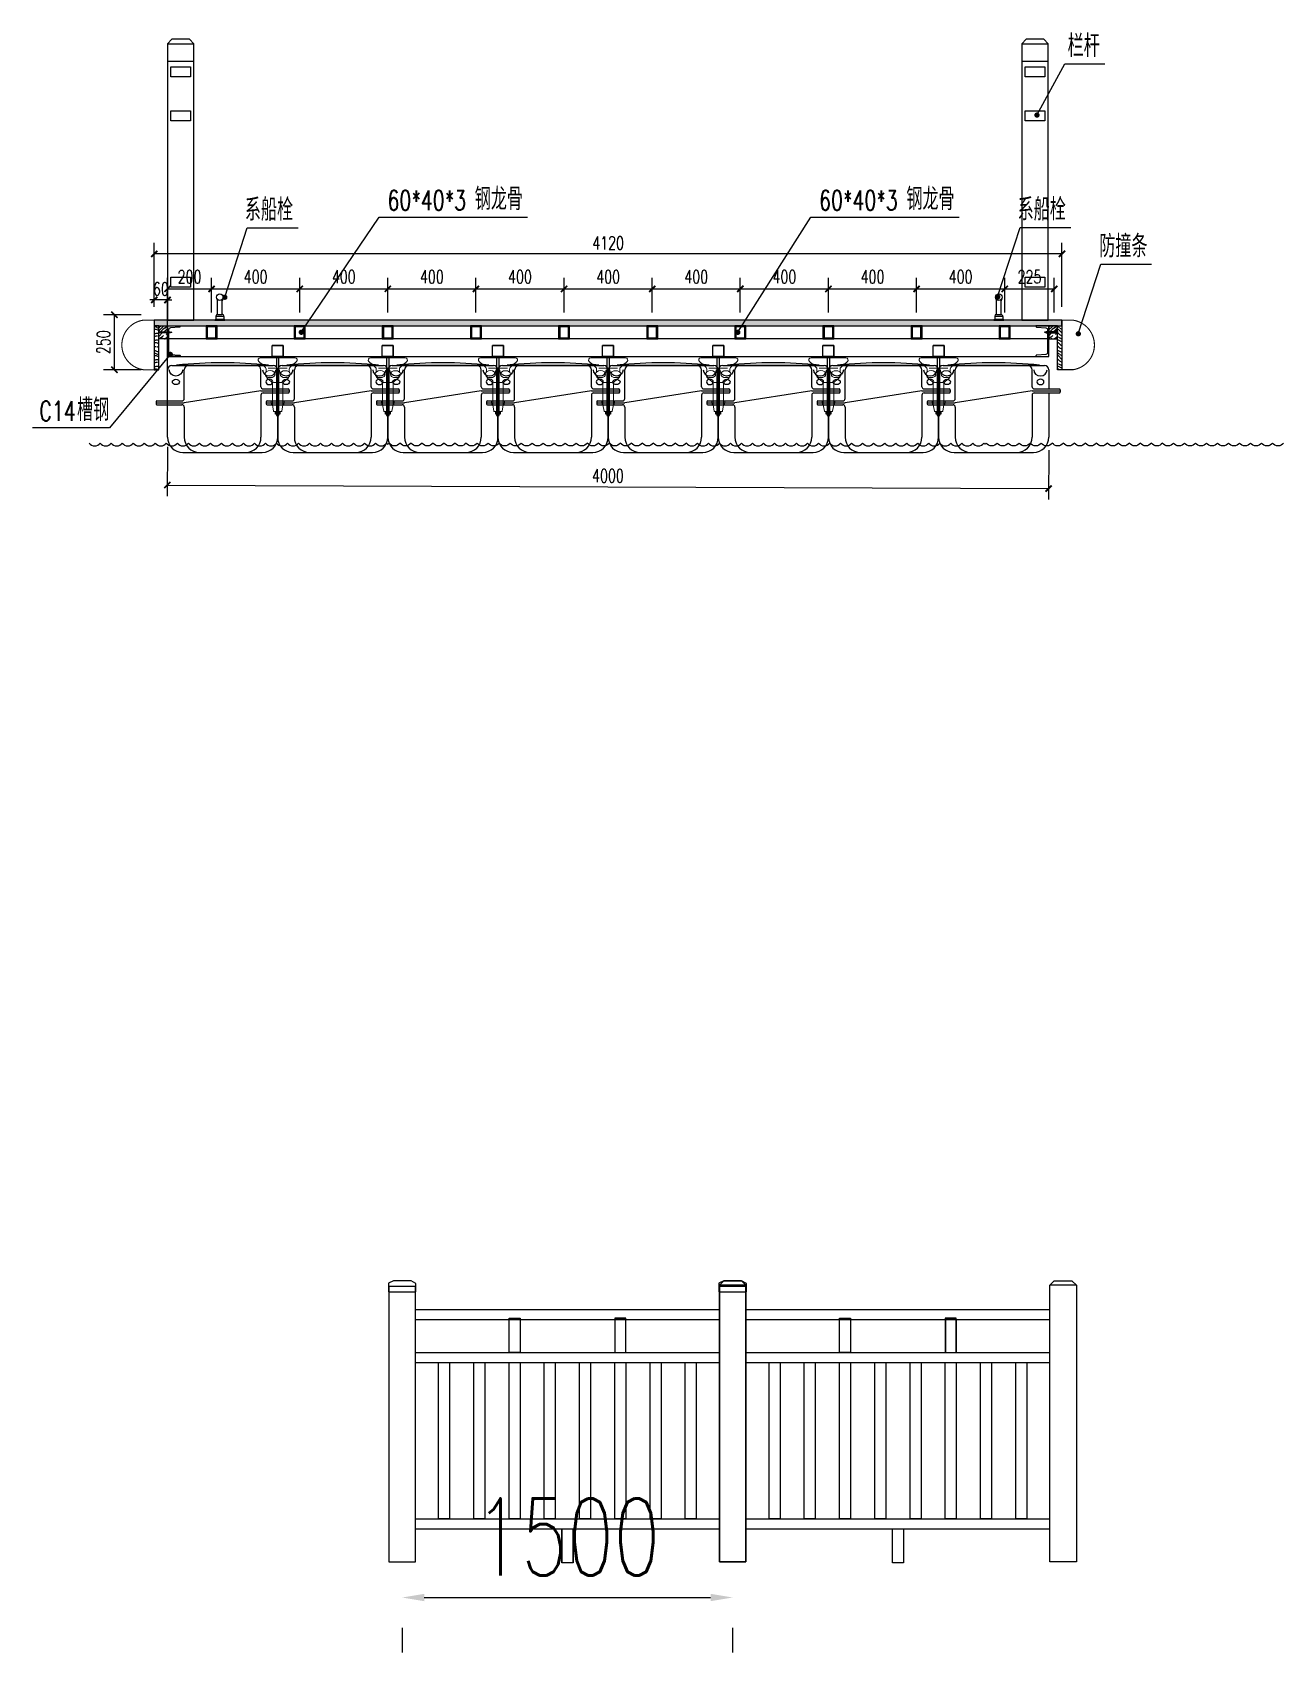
# Model space of a CAD drawing. Header units: millimetres. Extents: x -1003406 to 3312184, y 81337 to 716393.
# Drawn here: x 1092457 to 1098136, y 398117 to 405471 of the extents above; entities that cross this region are included whole.
import ezdxf

# ---------------------------------------------------------------- set-up
doc = ezdxf.new("R2010")
doc.units = ezdxf.units.MM
doc.header["$LTSCALE"] = 10
doc.layers.get('0').update_dxf_attribs({"linetype": 'CONTINUOUS'})
doc.layers.get('Defpoints').update_dxf_attribs({"linetype": 'CONTINUOUS'})
for name, color, linetype in [('DIM_LEAD', 3, 'CONTINUOUS'), ('PUB_DIM', 3, 'CONTINUOUS'), ('PUB_TEXT', 7, 'CONTINUOUS'), ('W-_ANTICOLLISION防撞措施', 192, 'CONTINUOUS'), ('W-bridge approach引桥', 4, 'CONTINUOUS'), ('W-FLOAT_BOWL浮筒', 253, 'CONTINUOUS'), ('W-PLASTIC_RAILINGS塑木栏杆', 6, 'CONTINUOUS'), ('W-STEEL_FRAME钢架', 3, 'CONTINUOUS'), ('W-WOOD_FLOOR木地板', 30, 'CONTINUOUS'), ('W-WOOD_STUD木龙骨', 25, 'CONTINUOUS'), ('变形缝', 4, 'CONTINUOUS'), ('塑木板', 32, 'CONTINUOUS'), ('尺寸', 6, 'CONTINUOUS'), ('木板', 42, 'CONTINUOUS'), ('栏杆', 4, 'CONTINUOUS'), ('短销钉', 253, 'CONTINUOUS'), ('螺栓', 146, 'CONTINUOUS'), ('龙骨', 10, 'CONTINUOUS')]:
    doc.layers.add(name, color=color, linetype=linetype)
doc.layers.add('W-float bowl浮筒', color=253, linetype='CONTINUOUS', plot=False)
doc.layers.add('伯利恒浮筒', color=5, linetype='CONTINUOUS', lineweight=5)
doc.layers.add('文字及标注', color=3, linetype='CONTINUOUS', lineweight=15)
doc.styles.add('_TCH_DIM', font='SIMPLEX', dxfattribs={"bigfont": 'GBCBIG'})
doc.styles.add('_TCH_DIM_T3', font='SIMPLEX', dxfattribs={"width": 0.705882, "bigfont": 'GBCBIG'})
doc.styles.add('STANDARD_T3', font='simplex.shx', dxfattribs={"width": 0.7, "bigfont": 'gbcbig.shx'})
doc.dimstyles.new('_T&20', dxfattribs={"dimtxt": 59.5, "dimasz": 20, "dimexe": 50, "dimexo": 60, "dimgap": 20, "dimtad": 1, "dimdec": 0, "dimzin": 0, "dimdsep": 46, "dimtxsty": '_TCH_DIM_T3', "dimblk": 'ARCHTICK', "dimcen": 0.09, "dimclrt": 7, "dimazin": 2, "dimtfac": 1, "dimtdec": 0, "dimtix": 1, "dimtmove": 2, "dimatfit": 3, "dimfxl": 1, "dimtolj": 1, "dimtzin": 0, "dimarcsym": 0})
doc.dimstyles.new('_TCH_ARCH&&20', dxfattribs={"dimtxt": 59.5, "dimasz": 20, "dimexe": 50, "dimexo": 60, "dimgap": 25.25, "dimtad": 1, "dimdec": 0, "dimzin": 0, "dimdsep": 46, "dimtxsty": '_TCH_DIM_T3', "dimblk": 'ARCHTICK', "dimcen": 0.09, "dimclrt": 7, "dimazin": 2, "dimtfac": 1, "dimtdec": 0, "dimtix": 1, "dimtmove": 2, "dimatfit": 3, "dimfxl": 100, "dimtolj": 1, "dimtzin": 0, "dimarcsym": 0})
doc.dimstyles.new('W&&100', dxfattribs={"dimtxt": 350, "dimasz": 100, "dimexe": 250, "dimexo": 300, "dimgap": 100, "dimtad": 1, "dimdec": 0, "dimzin": 0, "dimdsep": 46, "dimtxsty": 'STANDARD_T3', "dimcen": 0.09, "dimclrd": 1, "dimclre": 1, "dimclrt": 7, "dimazin": 2, "dimtfac": 1, "dimtdec": 0, "dimtix": 1, "dimtmove": 2, "dimatfit": 3, "dimfxl": 100, "dimtolj": 1, "dimtzin": 0, "dimarcsym": 0})

msp = doc.modelspace()

# ---------------------------------------------------------------- texts
at = {"layer": 'PUB_TEXT', "color": 7, "style": '_TCH_DIM'}
for s, p in [('栏杆', (1097156, 405358.8)), ('钢龙骨', (1094464.9, 404663.9)), ('钢龙骨', (1096424.1, 404663.9)), ('系船栓', (1093421.5, 404615.4)), ('系船栓', (1096929.2, 404616.8)), ('防撞条', (1097299.8, 404449.7)), ('槽钢', (1092659.7, 403707.2))]:
    msp.add_text(s, height=101.28, dxfattribs=at).set_placement(p)
at = {"layer": 'PUB_TEXT', "color": 7, "style": '_TCH_DIM', "width": 0.705882}
for s, p in [('60*40*3', (1094068.9, 404663.9)), ('60*40*3', (1096028.1, 404663.9)), ('C14', (1092488.7, 403707.2))]:
    msp.add_text(s, height=89.25, dxfattribs=at).set_placement(p)

# ---------------------------------------------------------------- blocks, each defined once
blk = doc.blocks.new('blhft')
at = {"layer": 'W-FLOAT_BOWL浮筒'}
for p, q in [((-250, 234.5), (-250, 375)), ((-230, 395), (230, 395)), ((-208.5, 397), (208.2, 397)), ((-208.5, 397), (-208.5, 395)), ((-174.3, 244.5), (-174.3, 375)), ((174.3, 298.5), (174.3, 375)), ((208.2, 397), (208.2, 395)), ((250, 375), (250, 288.5)), ((-302, 225.5), (-174.3, 225.5)), ((-298, 234.5), (-184.3, 234.5)), ((174.3, 279.5), (-174.3, 225.5)), ((174.3, 279.5), (302.1, 279.5)), ((174.3, 260.5), (174.3, 70)), ((184.3, 288.5), (298.1, 288.5)), ((184.3, 270.5), (298.1, 270.5)), ((250, 270.5), (250, 70)), ((-298, 216.5), (-184.3, 216.5)), ((-250, 70), (-250, 216.5)), ((-174.3, 206.5), (-174.3, 70)), ((-180, 0), (180, 0))]:
    blk.add_line(p, q, dxfattribs=at)
at = {"layer": 'W-FLOAT_BOWL浮筒', "ltscale": 0.5}
for p, q in [((-302, 230.5), (-302, 220.5)), ((302.1, 284.5), (302.1, 274.5))]:
    blk.add_line(p, q, dxfattribs=at)
at = {"layer": 'W-FLOAT_BOWL浮筒'}
for centre, radius, start, end in [((-230, 375), 20, 90, 180), ((-0.2, -1768.5), 2175.5, 84.50426, 95.49574), ((-154.3, 375), 20, 90, 180), ((154.3, 375), 20, 0, 90), ((230, 375), 20, 0, 90), ((184.3, 298.5), 10, 180, 270), ((-184.3, 244.5), 10, 270, 0), ((184.3, 260.5), 10, 90, 180), ((298.1, 274.5), 4, 270, 0), ((-298, 220.5), 4, 180, 270), ((-184.3, 206.5), 10, 0, 90), ((-180, 70), 70, 180, 270), ((-104.3, 70), 70, 180, 270), ((104.3, 70), 70, 270, 0), ((180, 70), 70, 270, 0)]:
    blk.add_arc(centre, radius, start, end, dxfattribs=at)
at = {"layer": 'W-FLOAT_BOWL浮筒', "ltscale": 0.5}
for centre, start, end in [((-298, 230.5), 90, 180), ((298.1, 284.5), 0, 90)]:
    blk.add_arc(centre, 4, start, end, dxfattribs=at)
at = {"layer": 'W-FLOAT_BOWL浮筒', "extrusion": (0, 0, -1)}
blk.add_ellipse((-212.1, 375), major_axis=(-30.4, 0), ratio=0.921809, start_param=3.141593, end_param=6.283185, dxfattribs=at)
at = {"layer": 'W-FLOAT_BOWL浮筒'}
blk.add_ellipse((211.9, 375.4), major_axis=(30.4, 0.1), ratio=0.921809, start_param=3.141593, end_param=6.283185, dxfattribs=at)
blk.add_ellipse((-212.1, 320.5), major_axis=(-16, 0), ratio=0.75, dxfattribs=at)
at = {"layer": 'W-FLOAT_BOWL浮筒', "extrusion": (0, 0, -1)}
blk.add_ellipse((212.1, 320.5), major_axis=(16, 0), ratio=0.75, dxfattribs=at)
blk = doc.blocks.new('dxd')
at = {"layer": '短销钉', "lineweight": 13}
for p, q in [((-85.7, 227.1), (-55.8, 200.2)), ((-79, 244.5), (79, 244.5)), ((-77.5, 244.5), (-77.5, 246.5)), ((-77.5, 246.5), (77.5, 246.5)), ((85.7, 227.1), (55.8, 200.2)), ((77.5, 244.5), (77.5, 246.5)), ((-52.5, 180.1), (-52.5, 192.7)), ((-48.8, 152.9), (-27.7, 135.8)), ((-42.5, 197.2), (42.5, 197.2)), ((48.8, 152.9), (27.7, 135.8)), ((52.5, 180.1), (52.5, 192.7)), ((-24, 30), (-24, 128)), ((-19.2, 132.8), (19.2, 132.8)), ((24, 30), (24, 128)), ((-29, 38.9), (-29, 45)), ((-26, 48), (-24, 48)), ((-24, 30), (24, 30)), ((-24, 30), (-18.4, 2)), ((-16, 0), (16, 0)), ((-6, 39), (-6, 44.3)), ((6, 39), (6, 44.3)), ((24, 30), (18.4, 2)), ((26, 48), (24, 48)), ((29, 38.9), (29, 45))]:
    blk.add_line(p, q, dxfattribs=at)
at = {"layer": '短销钉', "lineweight": 13, "ltscale": 0.1}
for p, q in [((-18.4, 2), (-18, 0)), ((-18, 0), (-16, 0)), ((16, 0), (18, 0)), ((18.4, 2), (18, 0))]:
    blk.add_line(p, q, dxfattribs=at)
at = {"layer": '短销钉', "lineweight": 13}
for centre, radius, start, end in [((-79, 234.5), 10, 90, 228.00092), ((0, -1254.1), 1502.6, 87.04345, 92.95655), ((79, 234.5), 10, 311.99908, 90), ((-43.5, 170), 13.5, 126.56574, 231), ((-62.5, 192.7), 10, 0, 48.00092), ((-42.5, 160.6), 10, 184.14788, 231), ((-34.5, 185.6), 31.4, 236.13806, 303.55692), ((-34.5, 154.5), 31.4, 56.41658, 122.85309), ((-25.5, 170), 13.5, 308.36964, 51.90106), ((25.5, 170), 13.5, 128.09894, 231.63036), ((34.5, 185.6), 31.4, 236.43853, 303.86649), ((34.5, 154.5), 31.3, 57.12872, 123.60194), ((42.5, 160.6), 10, 309, 355.85212), ((43.5, 170), 13.5, 309, 53.43426), ((62.5, 192.7), 10, 131.99908, 180), ((-34, 128), 10, 0, 51), ((34, 128), 10, 129, 180), ((-26, 45), 3, 90, 180), ((-16, 2.5), 2.5, 191.30993, 270), ((-3, 44.3), 3, 115.37693, 180), ((0, 38), 10, 64.62307, 115.37693), ((3, 44.3), 3, 0, 64.62307), ((16, 2.5), 2.5, 270, 348.69007), ((26, 45), 3, 0, 90)]:
    blk.add_arc(centre, radius, start, end, dxfattribs=at)
for centre, major_axis, start_param, end_param in [((-23, 38.9), (0, -9), 4.712389, 6.115737), ((0, 39), (0, 9), 1.570796, 4.712389)]:
    blk.add_ellipse(centre, major_axis=major_axis, ratio=0.666667, start_param=start_param, end_param=end_param, dxfattribs=at)
at = {"layer": '短销钉', "lineweight": 13, "extrusion": (0, 0, -1)}
blk.add_ellipse((23, 38.9), major_axis=(0, -9), ratio=0.666667, start_param=4.712389, end_param=6.115737, dxfattribs=at)
blk = doc.blocks.new('短销固定件正视面')
at = {"layer": '塑木板', "color": 156}
blk.add_lwpolyline([(2149439.3, 351498.7), (2149442.3, 351498.7), (2149489.3, 351498.7), (2149489.3, 351451.7), (2149489.3, 351448.7), (2149439.3, 351448.7)], close=True, dxfattribs=at)
at = {"layer": '塑木板', "color": 5}
blk.add_lwpolyline([(2149489.3, 351448.7), (2149489.3, 351498.7), (2149439.3, 351498.7)], dxfattribs=at)
at = {"layer": '螺栓', "color": 156}
blk.add_lwpolyline([(2149458.3, 351448.7), (2149458.3, 351181.7), (2149470.3, 351181.7), (2149470.3, 351448.7)], dxfattribs=at)
for points in [[(2149453.8, 351196.7), (2149474.8, 351196.7), (2149474.8, 351186.7), (2149453.8, 351186.7)], [(2149455.3, 351198.7), (2149473.3, 351198.7), (2149473.3, 351196.7), (2149455.3, 351196.7)], [(2149458.8, 351196.7), (2149469.8, 351196.7), (2149469.8, 351186.7), (2149458.8, 351186.7)]]:
    blk.add_lwpolyline(points, close=True, dxfattribs=at)
blk = doc.blocks.new('*U540')
at = {"color": 5}
for p, q in [((2.5, -13.4), (-2.5, -14.2)), ((2.5, -13.4), (-2.5, -14.2)), ((2.5, -15.4), (-2.5, -16.2)), ((2.5, -15.4), (-2.5, -16.2)), ((2.5, -17.4), (-2.5, -18.2)), ((2.5, -17.4), (-2.5, -18.2)), ((2.5, -19.4), (-2.5, -20.2)), ((2.5, -19.4), (-2.5, -20.2)), ((2.5, -19.4), (-2.5, -20.2)), ((2.5, -19.4), (-2.5, -20.2)), ((2.5, -21.4), (-2.5, -22.2)), ((2.5, -21.4), (-2.5, -22.2)), ((2.5, -21.4), (-2.5, -22.2)), ((2.5, -21.4), (-2.5, -22.2)), ((2.5, -23.4), (-2.5, -24.2)), ((2.5, -23.4), (-2.5, -24.2)), ((2.5, -25.4), (-2.5, -26.2)), ((2.5, -25.4), (-2.5, -26.2)), ((2.5, -27.4), (-2.5, -28.2)), ((2.5, -27.4), (-2.5, -28.2)), ((2.5, -29.4), (-2.5, -30.2)), ((2.5, -29.4), (-2.5, -30.2)), ((2.5, -29.4), (-2.5, -30.2)), ((2.5, -29.4), (-2.5, -30.2)), ((2.5, -31.4), (-2.5, -32.2)), ((2.5, -31.4), (-2.5, -32.2)), ((2.5, -31.4), (-2.5, -32.2)), ((2.5, -31.4), (-2.5, -32.2)), ((2.5, -33.4), (-2.5, -34.2)), ((2.5, -33.4), (-2.5, -34.2)), ((2.5, -35.4), (-2.5, -36.2)), ((2.5, -35.4), (-2.5, -36.2)), ((2.5, -37.4), (-2.5, -38.2)), ((2.5, -37.4), (-2.5, -38.2)), ((2.5, -39.4), (-2.5, -40.2)), ((2.5, -39.4), (-2.5, -40.2)), ((2.5, -39.4), (-2.5, -40.2)), ((2.5, -39.4), (-2.5, -40.2)), ((2.5, -41.4), (-2.5, -42.2)), ((2.5, -41.4), (-2.5, -42.2)), ((2.5, -41.4), (-2.5, -42.2)), ((2.5, -41.4), (-2.5, -42.2)), ((2.5, -43.4), (-2.5, -44.2)), ((2.5, -43.4), (-2.5, -44.2)), ((2.5, -46.4), (-2.5, -47.2)), ((2.5, -46.4), (-2.5, -47.2)), ((2.5, -48.4), (-2.5, -49.2)), ((2.5, -48.4), (-2.5, -49.2)), ((2.5, -48.4), (-2.5, -49.2)), ((2.5, -48.4), (-2.5, -49.2)), ((2.5, -50.4), (-2.5, -51.2)), ((2.5, -50.4), (-2.5, -51.2)), ((2.5, -50.4), (-2.5, -51.2)), ((2.5, -50.4), (-2.5, -51.2)), ((2.5, -52.4), (-2.5, -53.2)), ((2.5, -52.4), (-2.5, -53.2)), ((2.5, -52.4), (-2.5, -53.2)), ((-1.9, -52.5), (-1.9, -1)), ((-1.9, -1), (1.8, -1)), ((0, -60), (-1.9, -52.5)), ((2, -54.5), (-1.9, -55.1)), ((1.5, -56.6), (-1.4, -57)), ((1, -58.6), (-0.9, -59)), ((1.8, -52.5), (0, -60)), ((1.8, -1), (1.8, -52.5))]:
    blk.add_line(p, q, dxfattribs=at)
blk.add_lwpolyline([(-3.2, 0), (-2.2, -1), (2.2, -1), (3.2, 0)], close=True, dxfattribs=at)
blk = doc.blocks.new('_ArchTick')
at = {"color": 0, "const_width": 0.4}
blk.add_lwpolyline([(-0.71, -0.71), (0.71, 0.71)], dxfattribs=at)
blk = doc.blocks.new('*D561')
at = {"layer": 'Defpoints', "color": 0, "transparency": 16777216}
for p in [(1093070.4, 403649.7), (1097070.4, 403633.8), (1097069.5, 403400.3)]:
    blk.add_point(p, dxfattribs=at)
at = {"layer": 'PUB_DIM', "color": 0, "lineweight": -2, "transparency": 16777216}
for p, q in [((1093070.2, 403589.7), (1093069.3, 403366.3)), ((1097070.2, 403573.8), (1097069.3, 403350.3)), ((1093069.5, 403416.3), (1097069.5, 403400.3))]:
    blk.add_line(p, q, dxfattribs=at)
at = {"layer": 'PUB_DIM', "color": 0, "lineweight": -2, "transparency": 16777216, "xscale": 20, "yscale": 20, "zscale": 20}
for p, rotation in [((1093069.5, 403416.3), 179.7718428806145), ((1097069.5, 403400.3), 359.7718428806145)]:
    blk.add_blockref('_ArchTick', p, dxfattribs=dict(at, rotation=rotation))
at = {"layer": 'PUB_DIM', "color": 7, "transparency": 16777216, "insert": (1095069.7, 403458.1), "char_height": 59.5, "attachment_point": 5, "rotation": 359.77184, "style": '_TCH_DIM_T3'}
blk.add_mtext('\\A1;4000', dxfattribs=at)
blk = doc.blocks.new('*D562')
at = {"layer": 'Defpoints', "color": 0, "transparency": 16777216}
for p in [(1093010.4, 404465.3), (1093010.4, 404214.6), (1097130.4, 404164.5)]:
    blk.add_point(p, dxfattribs=at)
at = {"layer": 'PUB_DIM', "color": 0, "lineweight": -2, "transparency": 16777216}
for p, q in [((1093010.4, 404274.6), (1093010.4, 404515.3)), ((1097130.4, 404465.3), (1093010.4, 404465.3)), ((1097130.4, 404224.5), (1097130.4, 404515.3))]:
    blk.add_line(p, q, dxfattribs=at)
at = {"layer": 'PUB_DIM', "color": 0, "lineweight": -2, "transparency": 16777216, "xscale": 20, "yscale": 20, "zscale": 20, "rotation": 180}
blk.add_blockref('_ArchTick', (1093010.4, 404465.3), dxfattribs=at)
at = {"layer": 'PUB_DIM', "color": 0, "lineweight": -2, "transparency": 16777216, "xscale": 20, "yscale": 20, "zscale": 20}
blk.add_blockref('_ArchTick', (1097130.4, 404465.3), dxfattribs=at)
at = {"layer": 'PUB_DIM', "color": 7, "transparency": 16777216, "insert": (1095070.4, 404515), "char_height": 59.5, "attachment_point": 5, "style": '_TCH_DIM_T3'}
blk.add_mtext('\\A1;4120', dxfattribs=at)
blk = doc.blocks.new('*D563')
at = {"layer": 'Defpoints', "color": 0, "transparency": 16777216}
for p in [(1092829.4, 404189.5), (1093010.4, 404189.5), (1093010.4, 403939.5)]:
    blk.add_point(p, dxfattribs=at)
at = {"layer": 'PUB_DIM', "color": 0, "lineweight": -2, "transparency": 16777216}
for p, q in [((1092950.4, 404189.5), (1092779.4, 404189.5)), ((1092829.4, 403939.5), (1092829.4, 404189.5)), ((1092950.4, 403939.5), (1092779.4, 403939.5))]:
    blk.add_line(p, q, dxfattribs=at)
at = {"layer": 'PUB_DIM', "color": 0, "lineweight": -2, "transparency": 16777216, "xscale": 20, "yscale": 20, "zscale": 20}
for p, rotation in [((1092829.4, 404189.5), 90), ((1092829.4, 403939.5), 270)]:
    blk.add_blockref('_ArchTick', p, dxfattribs=dict(at, rotation=rotation))
at = {"layer": 'PUB_DIM', "color": 7, "transparency": 16777216, "insert": (1092779.7, 404064.5), "char_height": 59.5, "attachment_point": 5, "rotation": 90, "style": '_TCH_DIM_T3'}
blk.add_mtext('\\A1;250', dxfattribs=at)
blk = doc.blocks.new('*D564')
at = {"layer": 'Defpoints', "color": 0, "transparency": 16777216}
for p in [(1093010.4, 404256.4), (1093010.4, 404164.5), (1093070.4, 403704.2)]:
    blk.add_point(p, dxfattribs=at)
at = {"layer": 'PUB_DIM', "color": 0, "lineweight": -2, "transparency": 16777216}
for p, q in [((1093010.4, 404256.4), (1092990.4, 404256.4)), ((1093010.4, 404224.5), (1093010.4, 404306.4)), ((1093070.4, 404256.4), (1093010.4, 404256.4)), ((1093070.4, 403764.2), (1093070.4, 404306.4)), ((1093070.4, 404256.4), (1093090.4, 404256.4))]:
    blk.add_line(p, q, dxfattribs=at)
at = {"layer": 'PUB_DIM', "color": 0, "lineweight": -2, "transparency": 16777216, "xscale": 20, "yscale": 20, "zscale": 20}
blk.add_blockref('_ArchTick', (1093010.4, 404256.4), dxfattribs=at)
at = {"layer": 'PUB_DIM', "color": 0, "lineweight": -2, "transparency": 16777216, "xscale": 20, "yscale": 20, "zscale": 20, "rotation": 180}
blk.add_blockref('_ArchTick', (1093070.4, 404256.4), dxfattribs=at)
at = {"layer": 'PUB_DIM', "color": 7, "transparency": 16777216, "insert": (1093040.4, 404306.2), "char_height": 59.5, "attachment_point": 5, "style": '_TCH_DIM_T3'}
blk.add_mtext('\\A1;60', dxfattribs=at)
blk = doc.blocks.new('A$C0837b8cf')
at = {"layer": 'W-STEEL_FRAME钢架'}
blk.add_lwpolyline([(0, 0), (0, 140), (58, 140), (58, 137.5, -0.414214), (53.8, 133.2), (13, 130.1, 0.385314), (5.3, 121.7), (5.3, 18.3, 0.385314), (13, 9.9), (53.8, 6.8, -0.414214), (58, 2.5), (58, 0)], format="xyb", close=True, dxfattribs=at)
blk = doc.blocks.new('A$Caaf65ce9')
at = {"layer": '栏杆'}
for p, q in [((0, 1255), (120, 1255)), ((0, 1175), (120, 1175))]:
    blk.add_line(p, q, dxfattribs=at)
for points in [[(0, 0), (120, 0), (120, 1255), (120, 1255), (100, 1275), (20, 1275), (0, 1255), (0, 1255)], [(15, 1150), (105, 1150), (105, 1105), (15, 1105)], [(15, 950), (105, 950), (105, 905), (15, 905)], [(15, 195), (105, 195), (105, 150), (15, 150)]]:
    blk.add_lwpolyline(points, close=True, dxfattribs=at)
blk = doc.blocks.new('*D565')
at = {"layer": 'Defpoints', "color": 0, "transparency": 16777216}
for p in [(1093670.4, 404306.5), (1093270.4, 404139.5), (1093670.4, 404139.5)]:
    blk.add_point(p, dxfattribs=at)
at = {"layer": 'PUB_DIM', "color": 0, "lineweight": -2, "transparency": 16777216}
for p, q in [((1093270.4, 404199.5), (1093270.4, 404356.5)), ((1093670.4, 404199.5), (1093670.4, 404356.5)), ((1093270.4, 404306.5), (1093670.4, 404306.5))]:
    blk.add_line(p, q, dxfattribs=at)
at = {"layer": 'PUB_DIM', "color": 0, "lineweight": -2, "transparency": 16777216, "xscale": 20, "yscale": 20, "zscale": 20, "rotation": 180}
blk.add_blockref('_ArchTick', (1093270.4, 404306.5), dxfattribs=at)
at = {"layer": 'PUB_DIM', "color": 0, "lineweight": -2, "transparency": 16777216, "xscale": 20, "yscale": 20, "zscale": 20}
blk.add_blockref('_ArchTick', (1093670.4, 404306.5), dxfattribs=at)
at = {"layer": 'PUB_DIM', "color": 7, "transparency": 16777216, "insert": (1093470.4, 404361.5), "char_height": 59.5, "attachment_point": 5, "style": '_TCH_DIM_T3'}
blk.add_mtext('\\A1;400', dxfattribs=at)
blk = doc.blocks.new('*D566')
at = {"layer": 'Defpoints', "color": 0, "transparency": 16777216}
for p in [(1094070.4, 404306.5), (1093670.4, 404139.5), (1094070.4, 404139.5)]:
    blk.add_point(p, dxfattribs=at)
at = {"layer": 'PUB_DIM', "color": 0, "lineweight": -2, "transparency": 16777216}
for p, q in [((1093670.4, 404199.5), (1093670.4, 404356.5)), ((1094070.4, 404199.5), (1094070.4, 404356.5)), ((1093670.4, 404306.5), (1094070.4, 404306.5))]:
    blk.add_line(p, q, dxfattribs=at)
at = {"layer": 'PUB_DIM', "color": 0, "lineweight": -2, "transparency": 16777216, "xscale": 20, "yscale": 20, "zscale": 20, "rotation": 180}
blk.add_blockref('_ArchTick', (1093670.4, 404306.5), dxfattribs=at)
at = {"layer": 'PUB_DIM', "color": 0, "lineweight": -2, "transparency": 16777216, "xscale": 20, "yscale": 20, "zscale": 20}
blk.add_blockref('_ArchTick', (1094070.4, 404306.5), dxfattribs=at)
at = {"layer": 'PUB_DIM', "color": 7, "transparency": 16777216, "insert": (1093870.4, 404361.5), "char_height": 59.5, "attachment_point": 5, "style": '_TCH_DIM_T3'}
blk.add_mtext('\\A1;400', dxfattribs=at)
blk = doc.blocks.new('*D567')
at = {"layer": 'Defpoints', "color": 0, "transparency": 16777216}
for p in [(1094470.4, 404306.5), (1094070.4, 404139.5), (1094470.4, 404139.5)]:
    blk.add_point(p, dxfattribs=at)
at = {"layer": 'PUB_DIM', "color": 0, "lineweight": -2, "transparency": 16777216}
for p, q in [((1094070.4, 404199.5), (1094070.4, 404356.5)), ((1094470.4, 404199.5), (1094470.4, 404356.5)), ((1094070.4, 404306.5), (1094470.4, 404306.5))]:
    blk.add_line(p, q, dxfattribs=at)
at = {"layer": 'PUB_DIM', "color": 0, "lineweight": -2, "transparency": 16777216, "xscale": 20, "yscale": 20, "zscale": 20, "rotation": 180}
blk.add_blockref('_ArchTick', (1094070.4, 404306.5), dxfattribs=at)
at = {"layer": 'PUB_DIM', "color": 0, "lineweight": -2, "transparency": 16777216, "xscale": 20, "yscale": 20, "zscale": 20}
blk.add_blockref('_ArchTick', (1094470.4, 404306.5), dxfattribs=at)
at = {"layer": 'PUB_DIM', "color": 7, "transparency": 16777216, "insert": (1094270.4, 404361.5), "char_height": 59.5, "attachment_point": 5, "style": '_TCH_DIM_T3'}
blk.add_mtext('\\A1;400', dxfattribs=at)
blk = doc.blocks.new('*D568')
at = {"layer": 'Defpoints', "color": 0, "transparency": 16777216}
for p in [(1094870.4, 404306.5), (1094470.4, 404139.5), (1094870.4, 404139.5)]:
    blk.add_point(p, dxfattribs=at)
at = {"layer": 'PUB_DIM', "color": 0, "lineweight": -2, "transparency": 16777216}
for p, q in [((1094470.4, 404199.5), (1094470.4, 404356.5)), ((1094870.4, 404199.5), (1094870.4, 404356.5)), ((1094470.4, 404306.5), (1094870.4, 404306.5))]:
    blk.add_line(p, q, dxfattribs=at)
at = {"layer": 'PUB_DIM', "color": 0, "lineweight": -2, "transparency": 16777216, "xscale": 20, "yscale": 20, "zscale": 20, "rotation": 180}
blk.add_blockref('_ArchTick', (1094470.4, 404306.5), dxfattribs=at)
at = {"layer": 'PUB_DIM', "color": 0, "lineweight": -2, "transparency": 16777216, "xscale": 20, "yscale": 20, "zscale": 20}
blk.add_blockref('_ArchTick', (1094870.4, 404306.5), dxfattribs=at)
at = {"layer": 'PUB_DIM', "color": 7, "transparency": 16777216, "insert": (1094670.4, 404361.5), "char_height": 59.5, "attachment_point": 5, "style": '_TCH_DIM_T3'}
blk.add_mtext('\\A1;400', dxfattribs=at)
blk = doc.blocks.new('*D569')
at = {"layer": 'Defpoints', "color": 0, "transparency": 16777216}
for p in [(1095270.4, 404306.5), (1094870.4, 404139.5), (1095270.4, 404139.5)]:
    blk.add_point(p, dxfattribs=at)
at = {"layer": 'PUB_DIM', "color": 0, "lineweight": -2, "transparency": 16777216}
for p, q in [((1094870.4, 404199.5), (1094870.4, 404356.5)), ((1095270.4, 404199.5), (1095270.4, 404356.5)), ((1094870.4, 404306.5), (1095270.4, 404306.5))]:
    blk.add_line(p, q, dxfattribs=at)
at = {"layer": 'PUB_DIM', "color": 0, "lineweight": -2, "transparency": 16777216, "xscale": 20, "yscale": 20, "zscale": 20, "rotation": 180}
blk.add_blockref('_ArchTick', (1094870.4, 404306.5), dxfattribs=at)
at = {"layer": 'PUB_DIM', "color": 0, "lineweight": -2, "transparency": 16777216, "xscale": 20, "yscale": 20, "zscale": 20}
blk.add_blockref('_ArchTick', (1095270.4, 404306.5), dxfattribs=at)
at = {"layer": 'PUB_DIM', "color": 7, "transparency": 16777216, "insert": (1095070.4, 404361.5), "char_height": 59.5, "attachment_point": 5, "style": '_TCH_DIM_T3'}
blk.add_mtext('\\A1;400', dxfattribs=at)
blk = doc.blocks.new('*D570')
at = {"layer": 'Defpoints', "color": 0, "transparency": 16777216}
for p in [(1095670.4, 404306.5), (1095270.4, 404139.5), (1095670.4, 404139.5)]:
    blk.add_point(p, dxfattribs=at)
at = {"layer": 'PUB_DIM', "color": 0, "lineweight": -2, "transparency": 16777216}
for p, q in [((1095270.4, 404199.5), (1095270.4, 404356.5)), ((1095670.4, 404199.5), (1095670.4, 404356.5)), ((1095270.4, 404306.5), (1095670.4, 404306.5))]:
    blk.add_line(p, q, dxfattribs=at)
at = {"layer": 'PUB_DIM', "color": 0, "lineweight": -2, "transparency": 16777216, "xscale": 20, "yscale": 20, "zscale": 20, "rotation": 180}
blk.add_blockref('_ArchTick', (1095270.4, 404306.5), dxfattribs=at)
at = {"layer": 'PUB_DIM', "color": 0, "lineweight": -2, "transparency": 16777216, "xscale": 20, "yscale": 20, "zscale": 20}
blk.add_blockref('_ArchTick', (1095670.4, 404306.5), dxfattribs=at)
at = {"layer": 'PUB_DIM', "color": 7, "transparency": 16777216, "insert": (1095470.4, 404361.5), "char_height": 59.5, "attachment_point": 5, "style": '_TCH_DIM_T3'}
blk.add_mtext('\\A1;400', dxfattribs=at)
blk = doc.blocks.new('*D571')
at = {"layer": 'Defpoints', "color": 0, "transparency": 16777216}
for p in [(1096070.4, 404306.5), (1095670.4, 404139.5), (1096070.4, 404139.5)]:
    blk.add_point(p, dxfattribs=at)
at = {"layer": 'PUB_DIM', "color": 0, "lineweight": -2, "transparency": 16777216}
for p, q in [((1095670.4, 404199.5), (1095670.4, 404356.5)), ((1096070.4, 404199.5), (1096070.4, 404356.5)), ((1095670.4, 404306.5), (1096070.4, 404306.5))]:
    blk.add_line(p, q, dxfattribs=at)
at = {"layer": 'PUB_DIM', "color": 0, "lineweight": -2, "transparency": 16777216, "xscale": 20, "yscale": 20, "zscale": 20, "rotation": 180}
blk.add_blockref('_ArchTick', (1095670.4, 404306.5), dxfattribs=at)
at = {"layer": 'PUB_DIM', "color": 0, "lineweight": -2, "transparency": 16777216, "xscale": 20, "yscale": 20, "zscale": 20}
blk.add_blockref('_ArchTick', (1096070.4, 404306.5), dxfattribs=at)
at = {"layer": 'PUB_DIM', "color": 7, "transparency": 16777216, "insert": (1095870.4, 404361.5), "char_height": 59.5, "attachment_point": 5, "style": '_TCH_DIM_T3'}
blk.add_mtext('\\A1;400', dxfattribs=at)
blk = doc.blocks.new('*D572')
at = {"layer": 'Defpoints', "color": 0, "transparency": 16777216}
for p in [(1096470.4, 404306.5), (1096070.4, 404139.5), (1096470.4, 404139.5)]:
    blk.add_point(p, dxfattribs=at)
at = {"layer": 'PUB_DIM', "color": 0, "lineweight": -2, "transparency": 16777216}
for p, q in [((1096070.4, 404199.5), (1096070.4, 404356.5)), ((1096470.4, 404199.5), (1096470.4, 404356.5)), ((1096070.4, 404306.5), (1096470.4, 404306.5))]:
    blk.add_line(p, q, dxfattribs=at)
at = {"layer": 'PUB_DIM', "color": 0, "lineweight": -2, "transparency": 16777216, "xscale": 20, "yscale": 20, "zscale": 20, "rotation": 180}
blk.add_blockref('_ArchTick', (1096070.4, 404306.5), dxfattribs=at)
at = {"layer": 'PUB_DIM', "color": 0, "lineweight": -2, "transparency": 16777216, "xscale": 20, "yscale": 20, "zscale": 20}
blk.add_blockref('_ArchTick', (1096470.4, 404306.5), dxfattribs=at)
at = {"layer": 'PUB_DIM', "color": 7, "transparency": 16777216, "insert": (1096270.4, 404361.5), "char_height": 59.5, "attachment_point": 5, "style": '_TCH_DIM_T3'}
blk.add_mtext('\\A1;400', dxfattribs=at)
blk = doc.blocks.new('*D573')
at = {"layer": 'Defpoints', "color": 0, "transparency": 16777216}
for p in [(1096870.4, 404306.5), (1096470.4, 404139.5), (1096870.4, 404139.5)]:
    blk.add_point(p, dxfattribs=at)
at = {"layer": 'PUB_DIM', "color": 0, "lineweight": -2, "transparency": 16777216}
for p, q in [((1096470.4, 404199.5), (1096470.4, 404356.5)), ((1096870.4, 404199.5), (1096870.4, 404356.5)), ((1096470.4, 404306.5), (1096870.4, 404306.5))]:
    blk.add_line(p, q, dxfattribs=at)
at = {"layer": 'PUB_DIM', "color": 0, "lineweight": -2, "transparency": 16777216, "xscale": 20, "yscale": 20, "zscale": 20, "rotation": 180}
blk.add_blockref('_ArchTick', (1096470.4, 404306.5), dxfattribs=at)
at = {"layer": 'PUB_DIM', "color": 0, "lineweight": -2, "transparency": 16777216, "xscale": 20, "yscale": 20, "zscale": 20}
blk.add_blockref('_ArchTick', (1096870.4, 404306.5), dxfattribs=at)
at = {"layer": 'PUB_DIM', "color": 7, "transparency": 16777216, "insert": (1096670.4, 404361.5), "char_height": 59.5, "attachment_point": 5, "style": '_TCH_DIM_T3'}
blk.add_mtext('\\A1;400', dxfattribs=at)
blk = doc.blocks.new('*D574')
at = {"layer": 'Defpoints', "color": 0, "transparency": 16777216}
for p in [(1097095.4, 404306.5), (1096870.4, 404139.5), (1097095.4, 404139.5)]:
    blk.add_point(p, dxfattribs=at)
at = {"layer": 'PUB_DIM', "color": 0, "lineweight": -2, "transparency": 16777216}
for p, q in [((1096870.4, 404199.5), (1096870.4, 404356.5)), ((1097095.4, 404199.5), (1097095.4, 404356.5)), ((1096870.4, 404306.5), (1097095.4, 404306.5))]:
    blk.add_line(p, q, dxfattribs=at)
at = {"layer": 'PUB_DIM', "color": 0, "lineweight": -2, "transparency": 16777216, "xscale": 20, "yscale": 20, "zscale": 20, "rotation": 180}
blk.add_blockref('_ArchTick', (1096870.4, 404306.5), dxfattribs=at)
at = {"layer": 'PUB_DIM', "color": 0, "lineweight": -2, "transparency": 16777216, "xscale": 20, "yscale": 20, "zscale": 20}
blk.add_blockref('_ArchTick', (1097095.4, 404306.5), dxfattribs=at)
at = {"layer": 'PUB_DIM', "color": 7, "transparency": 16777216, "insert": (1096982.9, 404361.5), "char_height": 59.5, "attachment_point": 5, "style": '_TCH_DIM_T3'}
blk.add_mtext('\\A1;225', dxfattribs=at)
blk = doc.blocks.new('*U541')
at = {"layer": '龙骨'}
for points in [[(-25, -30), (25, -30), (25, 30), (-25, 30)], [(-20, -25), (20, -25), (20, 25), (-20, 25)]]:
    blk.add_lwpolyline(points, close=True, dxfattribs=at)
blk = doc.blocks.new('*U542')
at = {"layer": '变形缝', "color": 0, "linetype": 'ByBlock', "lineweight": -2, "transparency": 16777216}
for p in [(0, 0), (400, 0), (800, 0), (1200, 0), (1600, 0), (2000, 0), (2400, 0), (2800, 0), (3200, 0), (3600, 0)]:
    blk.add_blockref('*U541', p, dxfattribs=at)
blk = doc.blocks.new('A$C47c33f2f')
at = {"color": 4}
for p, q in [((12.5, 26), (12.5, 88)), ((33.5, 25.6), (33.5, 88)), ((0, 0), (46, 0)), ((43.5, 2.5), (2.5, 2.5)), ((2.5, 2.5), (2.5, 2.5)), ((4.5, 18), (4.5, 4.5)), ((4.5, 18), (41.5, 18)), ((4.5, 4.5), (41.5, 4.5)), ((12.5, 26), (31.5, 26)), ((41.5, 16), (41.5, 4.5))]:
    blk.add_line(p, q, dxfattribs=at)
blk.add_circle((23, 104), 15, dxfattribs=at)
for centre, radius, start, end in [((-4.8, 87.6), 17.3, 1.48254, 29.93066), ((50.8, 87.6), 17.3, 150.06934, 178.51746), ((2.5, 0), 2.5, 90, 180), ((2.5, 4.5), 2, 270, 0), ((12.5, 18), 8, 90, 180), ((31.5, 16), 10, 0, 90), ((43.5, 4.5), 2, 180, 270), ((43.5, 0), 2.5, 0, 90)]:
    blk.add_arc(centre, radius, start, end, dxfattribs=at)
at = {"layer": '尺寸'}
for p, q in [((0, 0), (0, 0)), ((0.5, 0), (0.5, 0)), ((43.5, 2.5), (43.5, 2.5)), ((45.5, 0), (45.5, 0))]:
    blk.add_line(p, q, dxfattribs=at)
blk = doc.blocks.new('栏杆大样')
at = {"color": 0}
blk.add_lwpolyline([(-62.5, 1225.2), (62.5, 1225.2), (62.5, 1263.1), (40, 1275.2), (-40, 1275.2), (-40, 1275.2), (-62.5, 1264.1)], close=True, dxfattribs=at)
at = {"layer": '栏杆'}
blk.add_line((1560, 1255), (1440, 1255), dxfattribs=at)
for points in [[(1560, 0), (1440, 0), (1440, 1255), (1440, 1255), (1460, 1275), (1540, 1275), (1560, 1255), (1560, 1255)], [(-60, 0), (60, 0), (60, 1250), (60, 1250), (40, 1250), (-40, 1250), (-60, 1249.9), (-60, 1249.9)], [(485.5, 1100), (535.5, 1100), (535.5, 950), (485.5, 950)], [(1015.5, 1100), (965.5, 1100), (965.5, 950), (1015.5, 950)], [(165, 905), (215, 905), (215, 195), (165, 195)], [(325, 905), (375, 905), (375, 195), (325, 195)], [(485, 905), (535, 905), (535, 195), (485, 195)], [(645, 905), (695, 905), (695, 195), (645, 195)], [(805, 905), (855, 905), (855, 195), (805, 195)], [(965, 905), (1015, 905), (1015, 195), (965, 195)], [(1125, 905), (1175, 905), (1175, 195), (1125, 195)], [(1285, 905), (1335, 905), (1335, 195), (1285, 195)], [(725.5, 150), (775.5, 150), (775.5, -5), (725.5, -5)]]:
    blk.add_lwpolyline(points, close=True, dxfattribs=at)
at = {"layer": '栏杆', "linetype": 'ByBlock'}
for points in [[(60, 1145), (1440, 1145)], [(60, 1100), (1440, 1100)], [(60, 950), (1440, 950)], [(60, 905), (1440, 905)], [(60, 195), (1440, 195)], [(60, 150), (1440, 150)]]:
    blk.add_lwpolyline(points, dxfattribs=at)
blk = doc.blocks.new('*D855')
at = {"layer": 'Defpoints', "color": 0, "transparency": 16777216}
for p in [(1094135.6, 398529.1), (1095635.6, 398529.1), (1095635.6, 398366.9)]:
    blk.add_point(p, dxfattribs=at)
at = {"layer": '文字及标注', "color": 1, "lineweight": -2, "transparency": 16777216}
for p, q in [((1094235.6, 398366.9), (1095535.6, 398366.9)), ((1094135.6, 398229.1), (1094135.6, 398116.9)), ((1095635.6, 398229.1), (1095635.6, 398116.9))]:
    blk.add_line(p, q, dxfattribs=at)
at = {"layer": '文字及标注', "color": 1, "transparency": 16777216}
for points in [[(1094235.6, 398383.6), (1094235.6, 398350.2), (1094135.6, 398366.9)], [(1095535.6, 398383.6), (1095535.6, 398350.2), (1095635.6, 398366.9)]]:
    blk.add_solid(points, dxfattribs=at)
at = {"layer": '文字及标注', "color": 7, "transparency": 16777216, "insert": (1094885.6, 398641.9), "char_height": 350, "attachment_point": 5, "style": 'STANDARD_T3'}
blk.add_mtext('\\A1;1500', dxfattribs=at)
blk = doc.blocks.new('*D875')
at = {"layer": 'Defpoints', "color": 0, "transparency": 16777216}
for p in [(1093270.4, 404306.5), (1093070.3, 404139.5), (1093270.4, 404139.5)]:
    blk.add_point(p, dxfattribs=at)
at = {"layer": 'PUB_DIM', "color": 0, "lineweight": -2, "transparency": 16777216}
for p, q in [((1093070.3, 404199.5), (1093070.3, 404356.5)), ((1093270.4, 404199.5), (1093270.4, 404356.5)), ((1093070.3, 404306.5), (1093270.4, 404306.5))]:
    blk.add_line(p, q, dxfattribs=at)
at = {"layer": 'PUB_DIM', "color": 0, "lineweight": -2, "transparency": 16777216, "xscale": 20, "yscale": 20, "zscale": 20, "rotation": 180}
blk.add_blockref('_ArchTick', (1093070.3, 404306.5), dxfattribs=at)
at = {"layer": 'PUB_DIM', "color": 0, "lineweight": -2, "transparency": 16777216, "xscale": 20, "yscale": 20, "zscale": 20}
blk.add_blockref('_ArchTick', (1093270.4, 404306.5), dxfattribs=at)
at = {"layer": 'PUB_DIM', "color": 7, "transparency": 16777216, "insert": (1093170.3, 404361.5), "char_height": 59.5, "attachment_point": 5, "style": '_TCH_DIM_T3'}
blk.add_mtext('\\A1;200', dxfattribs=at)
blk = doc.blocks.new('短销固定铁件')
at = {"layer": '塑木板', "color": 156}
blk.add_lwpolyline([(-26.5, 47), (-23.5, 47), (-23.5, 0), (23.5, 0), (23.5, -3), (-26.5, -3)], close=True, dxfattribs=at)
at = {"layer": '螺栓', "color": 156}
blk.add_lwpolyline([(-7.5, -3), (-7.5, -270), (4.5, -270), (4.5, -3)], dxfattribs=at)
for points in [[(-12, -255), (9, -255), (9, -265), (-12, -265)], [(-10.5, -253), (7.5, -253), (7.5, -255), (-10.5, -255)], [(-7, -255), (4, -255), (4, -265), (-7, -265)]]:
    blk.add_lwpolyline(points, close=True, dxfattribs=at)
blk = doc.blocks.new('半销钉')
at = {"layer": '短销钉'}
for p, q in [((0, -218.3), (0, 0)), ((0, -1.8), (101.5, -1.8)), ((0, -3.8), (103, -3.8)), ((0, -51.1), (66.5, -51.1)), ((76.5, -68.2), (76.5, -55.6)), ((109.7, -21.2), (79.8, -48.1)), ((101.5, -3.8), (101.5, -1.8)), ((4.8, -115.5), (43.2, -115.5)), ((48, -218.3), (48, -120.3)), ((72.8, -95.4), (51.7, -112.5)), ((-5, -209.4), (-5, -203.3)), ((-2, -200.3), (0, -200.3)), ((0, -218.3), (48, -218.3)), ((0, -218.3), (5.6, -246.3)), ((18, -209.3), (18, -204)), ((30, -209.3), (30, -204)), ((48, -218.3), (42.4, -246.3)), ((50, -200.3), (48, -200.3)), ((53, -209.4), (53, -203.3)), ((8, -248.3), (40, -248.3))]:
    blk.add_line(p, q, dxfattribs=at)
at = {"layer": '短销钉', "ltscale": 0.1}
for p, q in [((5.6, -246.3), (6, -248.3)), ((6, -248.3), (8, -248.3)), ((40, -248.3), (42, -248.3)), ((42.4, -246.3), (42, -248.3))]:
    blk.add_line(p, q, dxfattribs=at)
at = {"layer": '短销钉'}
for centre, radius, start, end in [((24, -1502.4), 1502.6, 87.04345, 90.91521), ((-10.5, -93.8), 31.4, 56.41658, 70.40032), ((-1.5, -78.3), 13.5, 308.36964, 51.90106), ((49.5, -78.3), 13.5, 128.09894, 231.63036), ((58.5, -93.8), 31.3, 57.12872, 123.60194), ((67.5, -78.3), 13.5, 309, 53.43426), ((86.5, -55.6), 10, 131.99908, 180), ((103, -13.8), 10, 311.99908, 90), ((-10.5, -62.7), 31.4, 289.49983, 303.55692), ((58.5, -62.7), 31.4, 236.43853, 303.86649), ((58, -120.3), 10, 129, 180), ((66.5, -87.7), 10, 309, 355.85212), ((-2, -203.3), 3, 90, 180), ((21, -204), 3, 115.37693, 180), ((24, -210.3), 10, 64.62307, 115.37693), ((27, -204), 3, 0, 64.62307), ((50, -203.3), 3, 0, 90), ((8, -245.8), 2.5, 191.30993, 270), ((40, -245.8), 2.5, 270, 348.69007)]:
    blk.add_arc(centre, radius, start, end, dxfattribs=at)
for centre, major_axis, start_param, end_param in [((1, -209.4), (0, -9), 4.712389, 6.115737), ((24, -209.3), (0, 9), 1.570796, 4.712389)]:
    blk.add_ellipse(centre, major_axis=major_axis, ratio=0.666667, start_param=start_param, end_param=end_param, dxfattribs=at)
at = {"layer": '短销钉', "extrusion": (0, 0, -1)}
blk.add_ellipse((47, -209.4), major_axis=(0, -9), ratio=0.666667, start_param=4.712389, end_param=6.115737, dxfattribs=at)
blk = doc.blocks.new('A$C5a6a7d40')
at = {"layer": 'W-float bowl浮筒'}
for name, p in [('半销钉', (5, 265.3)), ('短销固定铁件', (-2149515.4, -351181.7))]:
    blk.add_blockref(name, p, dxfattribs=at)

# ---------------------------------------------------------------- dimensions: what is measured, and where the dimension line sits
at = {"layer": 'PUB_DIM'}
for base, p1, p2, picture, middle in [((1093010.4, 404465.3), (1097130.4, 404164.5), (1093010.4, 404214.6), '*D562', (1095070.4, 404515)), ((1093010.4, 404256.4), (1093070.4, 403704.2), (1093010.4, 404164.5), '*D564', (1093040.4, 404306.2))]:
    dim = msp.add_linear_dim(base=base, p1=p1, p2=p2, dimstyle='_T&20', dxfattribs=at)
    dim.commit()
    dim.dimension.update_dxf_attribs({"geometry": picture, "text_midpoint": middle})
for p1, p2, distance, dimstyle, picture, middle in [((1093070.3, 404139.5), (1093270.4, 404139.5), 167.1, '_TCH_ARCH&&20', '*D875', (1093170.3, 404361.5)), ((1093270.4, 404139.5), (1093670.4, 404139.5), 167.1, '_TCH_ARCH&&20', '*D565', (1093470.4, 404361.5)), ((1093670.4, 404139.5), (1094070.4, 404139.5), 167.1, '_TCH_ARCH&&20', '*D566', (1093870.4, 404361.5)), ((1094070.4, 404139.5), (1094470.4, 404139.5), 167.1, '_TCH_ARCH&&20', '*D567', (1094270.4, 404361.5)), ((1094470.4, 404139.5), (1094870.4, 404139.5), 167.1, '_TCH_ARCH&&20', '*D568', (1094670.4, 404361.5)), ((1094870.4, 404139.5), (1095270.4, 404139.5), 167.1, '_TCH_ARCH&&20', '*D569', (1095070.4, 404361.5)), ((1095270.4, 404139.5), (1095670.4, 404139.5), 167.1, '_TCH_ARCH&&20', '*D570', (1095470.4, 404361.5)), ((1095670.4, 404139.5), (1096070.4, 404139.5), 167.1, '_TCH_ARCH&&20', '*D571', (1095870.4, 404361.5)), ((1096070.4, 404139.5), (1096470.4, 404139.5), 167.1, '_TCH_ARCH&&20', '*D572', (1096270.4, 404361.5)), ((1096470.4, 404139.5), (1096870.4, 404139.5), 167.1, '_TCH_ARCH&&20', '*D573', (1096670.4, 404361.5)), ((1096870.4, 404139.5), (1097095.4, 404139.5), 167.1, '_TCH_ARCH&&20', '*D574', (1096982.9, 404361.5)), ((1093070.4, 403649.7), (1097070.4, 403633.8), -233.4, '_T&20', '*D561', (1095069.7, 403458.1))]:
    dim = msp.add_aligned_dim(p1=p1, p2=p2, distance=distance, dimstyle=dimstyle, dxfattribs=at)
    dim.commit()
    dim.dimension.update_dxf_attribs({"geometry": picture, "text_midpoint": middle})
dim = msp.add_linear_dim(base=(1092829.4, 404189.5), p1=(1093010.4, 403939.5), p2=(1093010.4, 404189.5), angle=90, dimstyle='_T&20', dxfattribs=at)
dim.commit()
dim.dimension.update_dxf_attribs({"geometry": '*D563', "text_midpoint": (1092779.7, 404064.5)})
at = {"layer": '文字及标注', "color": 0}
dim = msp.add_linear_dim(base=(1095635.6, 398366.9), p1=(1094135.6, 398529.1), p2=(1095635.6, 398529.1), dimstyle='W&&100', dxfattribs=at)
dim.commit()
dim.dimension.update_dxf_attribs({"geometry": '*D855', "text_midpoint": (1094885.6, 398641.9)})

# ---------------------------------------------------------------- hatches: boundary and pattern name
at = {"layer": 'W-WOOD_STUD木龙骨'}
h = msp.add_hatch(dxfattribs=at)
h.set_pattern_fill('木纹03', color=256, scale=100)
h.set_pattern_definition([(0, (-53054.51, -38965.61), (200, 200), [10, -190]), (90, (-52974.51, -38895.61), (-200, 200), [20, -180]), (45, (-53014.51, -38915.61), (0, 199.998082), [14.14, -42.42, 14.14, -28.28, 99, -85]), (45, (-53064.51, -38975.61), (0, 200), [14.142, -28.284, 14.142, -226.2]), (45, (-52994.51, -38955.61), (0, 200), [14.142, -268.700712]), (45, (-52974.51, -38965.61), (0, 200), [14.142, -268.700712]), (45, (-53004.51, -38945.61), (0, 200), [14.142, -268.700712]), (45, (-53014.51, -38935.61), (0, 200), [28.284, -254.558712]), (45, (-52964.51, -38785.61), (0, 200), [28.284, -254.558712]), (45, (-53034.51, -38925.61), (0, 200), [56.568, -226.274712]), (45, (-53044.51, -38915.61), (0, 200), [56.568, -226.274712]), (45, (-52914.51, -38855.61), (0, 200), [56.568, -226.274712]), (45, (-53054.51, -38895.61), (0, 200), [42.4264, -240.416312]), (45, (-53094.51, -38865.61), (0, 200), [42.4264, -240.416312]), (45, (-53074.51, -38885.61), (0, 200), [42.4264, -240.416312]), (45, (-52944.51, -38825.61), (0, 200), [70.71068, -212.132032]), (45, (-52964.51, -38815.61), (0, 200), [70.71068, -212.132032]), (45, (-52944.51, -38865.61), (0, 200), [98.99495, -183.847763]), (26.565051, (-53034.51, -38945.61), (200, 8e-08), [22.360678, -424.852916]), (26.565051, (-52994.51, -38885.61), (200, 8e-08), [22.360678, -424.852916]), (26.565051, (-53004.51, -38905.61), (200, 8e-08), [22.360678, -424.852916]), (26.565051, (-53044.51, -38965.61), (200, 8e-08), [44.72136, -402.492235]), (26.565051, (-53004.51, -38875.61), (200, 8e-08), [67.08204, -380.131556]), (26.565051, (-53024.51, -38865.61), (200, 8e-08), [89.44272, -357.770876]), (26.565051, (-53044.51, -38855.61), (200, 8e-08), [89.44272, -357.770876]), (26.565051, (-53074.51, -38795.61), (200, 8e-08), [89.44272, -357.770876]), (26.565051, (-53074.51, -38815.61), (200, 8e-08), [111.8034, -335.410195]), (26.565051, (-53064.51, -38835.61), (200, 8e-08), [111.8034, -335.410195]), (63.434949, (-52994.51, -38915.61), (1e-08, 200), [22.360678, -424.852916]), (63.434949, (-53024.51, -38935.61), (1e-08, 200), [22.360678, -424.852916]), (63.434949, (-53054.51, -38965.61), (1e-08, 200), [44.72136, -402.492235]), (63.434949, (-52994.51, -38935.61), (1e-08, 200), [44.72136, -402.492235]), (63.434949, (-53074.51, -38975.61), (1e-08, 200), [67.08204, -380.131556]), (63.434949, (-53094.51, -38975.61), (1e-08, 200), [89.44272, -357.770876]), (63.434949, (-52914.51, -38965.61), (1e-08, 200), [89.44272, -357.770876]), (63.434949, (-52984.51, -38945.61), (1e-08, 200), [89.44272, -357.770876]), (63.434949, (-52944.51, -38965.61), (1e-08, 200), [111.8034, -335.410195]), (63.434949, (-52964.51, -38955.61), (1e-08, 200), [111.8034, -335.410195])])
h.paths.add_polyline_path([(1093010.4, 404139.5), (1097130.4, 404139.5), (1097130.4, 404164.5), (1093010.4, 404164.5)])
h = msp.add_hatch(dxfattribs=at)
h.set_pattern_fill('木纹02', color=256, scale=30, angle=45)
h.set_pattern_definition([(45, (1021792.4, 321609.62), (-84.85281, 84.85281), [24, -36, 12, -48]), (45, (1021849.67, 321671.14), (-84.85281, 84.85281), [24, -96]), (45, (1021836.94, 321666.9), (-84.85281, 84.85281), [12, -108]), (45, (1021788.15, 321622.35), (-84.85281, 84.85281), [6, -84, 6, -24]), (45, (1021813.61, 321656.29), (-84.85281, 84.85281), [24, -36, 6, -54]), (45, (1021790.27, 321637.2), (-84.85281, 84.85281), [18, -102]), (45, (1021809.37, 321660.53), (-84.85281, 84.85281), [36, -84]), (45, (1021781.79, 321637.2), (-84.85281, 84.85281), [24, -96]), (45, (1021813.61, 321673.26), (-84.85281, 84.85281), [60, -60]), (45, (1021783.91, 321652.05), (-84.85281, 84.85281), [12, -36, 24, -48]), (45, (1021841.18, 321713.57), (-84.85281, 84.85281), [24, -96]), (45, (1021822.09, 321698.72), (-84.85281, 84.85281), [12, -108]), (45, (1021803, 321683.87), (-84.85281, 84.85281), [12, -108]), (45, (1021758.45, 321643.56), (-84.85281, 84.85281), [24, -96]), (45, (1021798.76, 321688.11), (-84.85281, 84.85281), [24, -96]), (45, (1021794.52, 321692.35), (-84.85281, 84.85281), [24, -24, 24, -48]), (45, (1021773.3, 321679.63), (-84.85281, 84.85281), [12, -60, 24, -24]), (45, (1021788.15, 321698.72), (-84.85281, 84.85281), [36, -84]), (45, (1021783.91, 321702.96), (-84.85281, 84.85281), [24, -96]), (45, (1021747.85, 321671.14), (-84.85281, 84.85281), [36, -48, 12, -24]), (45, (1021743.6, 321675.38), (-84.85281, 84.85281), [60, -60]), (45, (1021792.4, 321728.42), (-84.85281, 84.85281), [12, -108]), (45, (1021764.82, 321705.08), (-84.85281, 84.85281), [24, -96]), (45, (1021745.73, 321690.23), (-84.85281, 84.85281), [12, -48, 12, -48]), (45, (1021735.12, 321683.87), (-84.85281, 84.85281), [12, -36, 24, -48]), (45, (1021749.97, 321702.96), (-84.85281, 84.85281), [12, -60, 12, -36]), (45, (1021764.82, 321722.05), (-84.85281, 84.85281), [36, -84]), (45, (1021726.63, 321692.35), (-84.85281, 84.85281), [24, -96]), (45, (1021766.94, 321736.9), (-84.85281, 84.85281), [12, -108]), (45, (1021781.79, 321755.99), (-84.85281, 84.85281), [12, -108]), (59.036243, (1021845.427, 321675.382), (84.852814, 84.852814), [12.36, -482.41266]), (59.036243, (1021834.82, 321702.96), (84.852814, 84.852814), [12.36, -482.41266]), (59.036243, (1021775.424, 321745.386), (84.852814, 84.852814), [12.36, -482.41266]), (59.036243, (1021781.788, 321688.11), (84.852814, 84.852814), [12.36, -482.41266]), (59.036243, (1021786.03, 321717.81), (84.852814, 84.852814), [12.36, -482.41266]), (59.036243, (1021800.88, 321719.93), (84.852814, 84.852814), [12.36, -482.41266]), (59.036243, (1021743.604, 321692.353), (84.852814, 84.852814), [12.36, -482.41266]), (59.036243, (1021781.788, 321722.052), (84.852814, 84.852814), [12.36, -482.41266]), (59.036243, (1021830.578, 321707.202), (84.852814, 84.852814), [24.72, -470.05266]), (59.036243, (1021815.73, 321705.08), (84.852814, 84.852814), [24.72, -470.05266]), (59.036243, (1021811.486, 321709.324), (84.852814, 84.852814), [24.72, -470.05266]), (210.963757, (1021813.608, 321656.29), (-84.852814, -84.852814), [12.36, -24.72, 12.36, -445.33266]), (210.963757, (1021783.91, 321652.048), (-84.852814, -84.852814), [12.36, -482.41266]), (210.963757, (1021745.725, 321690.232), (-84.852814, -84.852814), [24.72, -470.05266]), (239.036243, (1021849.67, 321671.14), (-84.852814, -84.852814), [12.36, -482.41266]), (30.963757, (1021866.64, 321688.11), (84.852814, 84.852814), [12.36, -482.41266]), (30.963757, (1021811.486, 321692.353), (84.852814, 84.852814), [12.36, -482.41266]), (30.963757, (1021813.608, 321724.173), (84.852814, 84.852814), [12.36, -482.41266]), (30.963757, (1021773.303, 321696.596), (84.852814, 84.852814), [12.36, -482.41266]), (30.963757, (1021754.21, 321698.717), (84.852814, 84.852814), [12.36, -482.41266]), (30.963757, (1021758.453, 321711.445), (84.852814, 84.852814), [12.36, -482.41266]), (30.963757, (1021773.303, 321696.596), (84.852814, 84.852814), [12.36, -482.41266]), (30.963757, (1021786.03, 321734.78), (84.852814, 84.852814), [49.44, -445.33266]), (30.963757, (1021792.394, 321626.592), (84.852814, 84.852814), [49.44, -445.33266]), (30.963757, (1021794.516, 321641.44), (84.852814, 84.852814), [49.44, -445.33266]), (30.963757, (1021798.758, 321654.17), (84.852814, 84.852814), [12.36, -24.72, 24.72, -432.97266]), (30.963757, (1021792.394, 321660.533), (84.852814, 84.852814), [24.72, -24.72, 24.72, -420.61266]), (30.963757, (1021775.424, 321660.533), (84.852814, 84.852814), [49.44, -445.33266]), (30.963757, (1021760.575, 321658.412), (84.852814, 84.852814), [49.44, -445.33266]), (30.963757, (1021756.332, 321662.655), (84.852814, 84.852814), [49.44, -445.33266]), (30.963757, (1021790.273, 321747.507), (84.852814, 84.852814), [12.36, -482.41266]), (30.963768, (1021790.273, 321764.478), (84.8527974, 84.85283), [24.72, -470.05266]), (30.963768, (1021743.604, 321709.324), (84.8527974, 84.85283), [24.72, -470.05266]), (30.963758, (1021809.365, 321626.592), (84.852812, 84.852815), [49.44, -445.33266]), (30.963758, (1021800.88, 321736.9), (84.852812, 84.852815), [37.08, -457.69266]), (30.963758, (1021815.73, 321739.022), (84.852812, 84.852815), [74.16, -420.61266])])
h.paths.add_polyline_path([(1093030.4, 404139.5), (1093070.4, 404139.5), (1093070.4, 404079.5), (1093030.4, 404079.5)])
h = msp.add_hatch(dxfattribs=at)
h.set_pattern_fill('木纹02', color=256, scale=30, angle=45)
h.set_pattern_definition([(45, (1023792.4, 321609.62), (-84.85281, 84.85281), [24, -36, 12, -48]), (45, (1023849.67, 321671.14), (-84.85281, 84.85281), [24, -96]), (45, (1023836.94, 321666.9), (-84.85281, 84.85281), [12, -108]), (45, (1023788.15, 321622.35), (-84.85281, 84.85281), [6, -84, 6, -24]), (45, (1023813.61, 321656.29), (-84.85281, 84.85281), [24, -36, 6, -54]), (45, (1023790.28, 321637.2), (-84.85281, 84.85281), [18, -102]), (45, (1023809.37, 321660.53), (-84.85281, 84.85281), [36, -84]), (45, (1023781.79, 321637.2), (-84.85281, 84.85281), [24, -96]), (45, (1023813.61, 321673.26), (-84.85281, 84.85281), [60, -60]), (45, (1023783.91, 321652.05), (-84.85281, 84.85281), [12, -36, 24, -48]), (45, (1023841.19, 321713.57), (-84.85281, 84.85281), [24, -96]), (45, (1023822.1, 321698.72), (-84.85281, 84.85281), [12, -108]), (45, (1023803, 321683.87), (-84.85281, 84.85281), [12, -108]), (45, (1023758.46, 321643.56), (-84.85281, 84.85281), [24, -96]), (45, (1023798.76, 321688.11), (-84.85281, 84.85281), [24, -96]), (45, (1023794.52, 321692.35), (-84.85281, 84.85281), [24, -24, 24, -48]), (45, (1023773.3, 321679.63), (-84.85281, 84.85281), [12, -60, 24, -24]), (45, (1023788.15, 321698.72), (-84.85281, 84.85281), [36, -84]), (45, (1023783.91, 321702.96), (-84.85281, 84.85281), [24, -96]), (45, (1023747.85, 321671.14), (-84.85281, 84.85281), [36, -48, 12, -24]), (45, (1023743.61, 321675.38), (-84.85281, 84.85281), [60, -60]), (45, (1023792.4, 321728.42), (-84.85281, 84.85281), [12, -108]), (45, (1023764.82, 321705.08), (-84.85281, 84.85281), [24, -96]), (45, (1023745.73, 321690.23), (-84.85281, 84.85281), [12, -48, 12, -48]), (45, (1023735.12, 321683.87), (-84.85281, 84.85281), [12, -36, 24, -48]), (45, (1023749.97, 321702.96), (-84.85281, 84.85281), [12, -60, 12, -36]), (45, (1023764.82, 321722.05), (-84.85281, 84.85281), [36, -84]), (45, (1023726.64, 321692.35), (-84.85281, 84.85281), [24, -96]), (45, (1023766.94, 321736.9), (-84.85281, 84.85281), [12, -108]), (45, (1023781.79, 321755.99), (-84.85281, 84.85281), [12, -108]), (59.036243, (1023845.43, 321675.382), (84.852814, 84.852814), [12.36, -482.41266]), (59.036243, (1023834.824, 321702.96), (84.852814, 84.852814), [12.36, -482.41266]), (59.036243, (1023775.427, 321745.386), (84.852814, 84.852814), [12.36, -482.41266]), (59.036243, (1023781.79, 321688.11), (84.852814, 84.852814), [12.36, -482.41266]), (59.036243, (1023786.033, 321717.81), (84.852814, 84.852814), [12.36, -482.41266]), (59.036243, (1023800.883, 321719.93), (84.852814, 84.852814), [12.36, -482.41266]), (59.036243, (1023743.607, 321692.353), (84.852814, 84.852814), [12.36, -482.41266]), (59.036243, (1023781.79, 321722.052), (84.852814, 84.852814), [12.36, -482.41266]), (59.036243, (1023830.58, 321707.202), (84.852814, 84.852814), [24.72, -470.05266]), (59.036243, (1023815.732, 321705.08), (84.852814, 84.852814), [24.72, -470.05266]), (59.036243, (1023811.49, 321709.324), (84.852814, 84.852814), [24.72, -470.05266]), (210.963757, (1023813.61, 321656.29), (-84.852814, -84.852814), [12.36, -24.72, 12.36, -445.33266]), (210.963757, (1023783.912, 321652.048), (-84.852814, -84.852814), [12.36, -482.41266]), (210.963757, (1023745.728, 321690.232), (-84.852814, -84.852814), [24.72, -470.05266]), (239.036243, (1023849.673, 321671.14), (-84.852814, -84.852814), [12.36, -482.41266]), (30.963757, (1023866.643, 321688.11), (84.852814, 84.852814), [12.36, -482.41266]), (30.963757, (1023811.49, 321692.353), (84.852814, 84.852814), [12.36, -482.41266]), (30.963757, (1023813.61, 321724.173), (84.852814, 84.852814), [12.36, -482.41266]), (30.963757, (1023773.305, 321696.596), (84.852814, 84.852814), [12.36, -482.41266]), (30.963757, (1023754.213, 321698.717), (84.852814, 84.852814), [12.36, -482.41266]), (30.963757, (1023758.456, 321711.445), (84.852814, 84.852814), [12.36, -482.41266]), (30.963757, (1023773.305, 321696.596), (84.852814, 84.852814), [12.36, -482.41266]), (30.963757, (1023786.033, 321734.78), (84.852814, 84.852814), [49.44, -445.33266]), (30.963757, (1023792.397, 321626.592), (84.852814, 84.852814), [49.44, -445.33266]), (30.963757, (1023794.52, 321641.44), (84.852814, 84.852814), [49.44, -445.33266]), (30.963757, (1023798.76, 321654.17), (84.852814, 84.852814), [12.36, -24.72, 24.72, -432.97266]), (30.963757, (1023792.397, 321660.533), (84.852814, 84.852814), [24.72, -24.72, 24.72, -420.61266]), (30.963757, (1023775.427, 321660.533), (84.852814, 84.852814), [49.44, -445.33266]), (30.963757, (1023760.577, 321658.412), (84.852814, 84.852814), [49.44, -445.33266]), (30.963757, (1023756.335, 321662.655), (84.852814, 84.852814), [49.44, -445.33266]), (30.963757, (1023790.276, 321747.507), (84.852814, 84.852814), [12.36, -482.41266]), (30.963768, (1023790.276, 321764.478), (84.8527974, 84.85283), [24.72, -470.05266]), (30.963768, (1023743.607, 321709.324), (84.8527974, 84.85283), [24.72, -470.05266]), (30.963758, (1023809.368, 321626.592), (84.852812, 84.852815), [49.44, -445.33266]), (30.963758, (1023800.883, 321736.9), (84.852812, 84.852815), [37.08, -457.69266]), (30.963758, (1023815.732, 321739.022), (84.852812, 84.852815), [74.16, -420.61266])])
h.paths.add_polyline_path([(1097110.4, 404139.5), (1097070.4, 404139.5), (1097070.4, 404079.5), (1097110.4, 404079.5)])
at = {"layer": '木板'}
h = msp.add_hatch(dxfattribs=at)
h.set_pattern_fill('木纹01', color=256, scale=30)
h.set_pattern_definition([(0, (-1031268.45, -132606.61), (120, 120), [6, -114]), (0, (-1031352.45, -132594.61), (120, 120), [12, -108]), (0, (-1031274.45, -132588.61), (120, 120), [6, -114]), (0, (-1031346.45, -132576.61), (120, 120), [6, -114]), (0, (-1031274.45, -132570.61), (120, 120), [6, -114]), (0, (-1031340.45, -132564.61), (120, 120), [6, -114]), (0, (-1031274.45, -132558.61), (120, 120), [6, -114]), (0, (-1031340.45, -132546.61), (120, 120), [6, -66, 6, -42]), (0, (-1031340.45, -132534.61), (120, 120), [12, -60, 6, -42]), (0, (-1031346.45, -132516.61), (120, 120), [6, -18, 6, -48, 6, -36]), (0, (-1031352.45, -132504.61), (120, 120), [6, -24, 12, -78]), (0, (-1031274.45, -132498.61), (120, 120), [6, -114]), (0, (-1031352.45, -132492.61), (120, 120), [6, -30, 6, -78]), (45, (-1031364.455, -132606.61), (1e-14, 120), [16.97052, -152.7351074]), (45, (-1031262.455, -132606.61), (1e-14, 120), [33.941124, -135.7645034]), (45, (-1031262.455, -132546.61), (1e-14, 120), [8.4852, -161.2204274]), (45, (-1031364.455, -132534.61), (1e-14, 120), [25.45584, -144.2497874]), (45, (-1031262.455, -132534.61), (1e-14, 120), [42.426408, -127.2792194]), (45, (-1031262.455, -132516.61), (1e-14, 120), [25.45584, -144.2497874]), (315, (-1031286.455, -132504.61), (120, -3e-14), [8.4852, -161.2204274]), (315, (-1031328.455, -132600.61), (120, -3e-14), [16.97052, -152.7351074]), (315, (-1031322.455, -132552.61), (120, -3e-14), [16.97052, -152.7351074]), (315, (-1031286.455, -132576.61), (120, -3e-14), [16.97052, -152.7351074]), (315, (-1031292.455, -132528.61), (120, -3e-14), [16.97052, -152.7351074]), (315, (-1031286.455, -132516.61), (120, -3e-14), [25.45584, -144.2497874]), (315, (-1031316.455, -132588.61), (120, -3e-14), [25.45584, -144.2497874]), (315, (-1031298.455, -132582.61), (120, -3e-14), [25.45584, -144.2497874]), (315, (-1031316.455, -132540.61), (120, -3e-14), [25.45584, -144.2497874]), (315, (-1031304.455, -132534.61), (120, -3e-14), [25.45584, -144.2497874]), (26.5650512, (-1031358.455, -132582.61), (120, 5e-08), [13.416407, -254.9117496]), (26.5650512, (-1031268.455, -132588.61), (120, 5e-08), [53.665632, -214.662525]), (26.5650512, (-1031268.455, -132570.61), (120, 5e-08), [53.665632, -214.662525]), (26.5650512, (-1031268.455, -132558.61), (120, 5e-08), [53.66568, -80.4, 26.8332, -107.4292772]), (26.5650512, (-1031256.455, -132540.61), (120, 5e-08), [13.416407, -254.9117496]), (26.5650512, (-1031364.455, -132498.61), (120, 5e-08), [13.416407, -254.9117496]), (26.5650512, (-1031268.455, -132498.61), (120, 5e-08), [26.832816, -241.495341]), (333.4349488, (-1031298.455, -132606.61), (120, -5e-08), [26.832816, -241.495341]), (333.4349488, (-1031340.455, -132576.61), (120, -5e-08), [26.832816, -241.495341]), (333.4349488, (-1031340.455, -132594.61), (120, -5e-08), [13.416407, -254.911341]), (333.4349488, (-1031334.455, -132564.61), (120, -5e-08), [40.249224, -228.078933]), (333.4349488, (-1031310.455, -132564.61), (120, -5e-08), [26.832816, -241.495341]), (333.4349488, (-1031298.455, -132558.61), (120, -5e-08), [26.832816, -241.495341]), (333.4349488, (-1031334.455, -132546.61), (120, -5e-08), [13.416407, -254.911341]), (333.4349488, (-1031328.455, -132534.61), (120, -5e-08), [13.416407, -254.911341]), (333.4349488, (-1031280.455, -132510.61), (120, -5e-08), [13.416407, -254.911341]), (333.4349488, (-1031286.455, -132552.61), (120, -5e-08), [13.416407, -254.911341]), (333.4349488, (-1031340.455, -132516.61), (120, -5e-08), [40.249224, -228.078933]), (333.4349488, (-1031346.455, -132504.61), (120, -5e-08), [26.832816, -241.495341]), (333.4349488, (-1031280.455, -132540.61), (120, -5e-08), [13.416, -120.744, 13.416, -120.7521572]), (333.4349488, (-1031316.455, -132516.61), (120, -5e-08), [26.832816, -241.495341]), (333.4349488, (-1031310.455, -132504.61), (120, -5e-08), [26.832816, -241.495341]), (333.4349488, (-1031346.455, -132492.61), (120, -5e-08), [26.832816, -241.495341]), (333.4349488, (-1031310.455, -132492.61), (120, -5e-08), [26.832816, -241.495341])])
h.paths.add_polyline_path([(1093030.4, 404139.5), (1093010.4, 404139.5), (1093010.4, 403939.5), (1093030.4, 403939.5)])
h = msp.add_hatch(dxfattribs=at)
h.set_pattern_fill('木纹01', color=256, scale=30)
h.set_pattern_definition([(0, (-1029268.45, -132606.61), (120, 120), [6, -114]), (0, (-1029352.45, -132594.61), (120, 120), [12, -108]), (0, (-1029274.45, -132588.61), (120, 120), [6, -114]), (0, (-1029346.45, -132576.61), (120, 120), [6, -114]), (0, (-1029274.45, -132570.61), (120, 120), [6, -114]), (0, (-1029340.45, -132564.61), (120, 120), [6, -114]), (0, (-1029274.45, -132558.61), (120, 120), [6, -114]), (0, (-1029340.45, -132546.61), (120, 120), [6, -66, 6, -42]), (0, (-1029340.45, -132534.61), (120, 120), [12, -60, 6, -42]), (0, (-1029346.45, -132516.61), (120, 120), [6, -18, 6, -48, 6, -36]), (0, (-1029352.45, -132504.61), (120, 120), [6, -24, 12, -78]), (0, (-1029274.45, -132498.61), (120, 120), [6, -114]), (0, (-1029352.45, -132492.61), (120, 120), [6, -30, 6, -78]), (45, (-1029364.45, -132606.61), (1e-14, 120), [16.97052, -152.7351074]), (45, (-1029262.45, -132606.61), (1e-14, 120), [33.941124, -135.7645034]), (45, (-1029262.45, -132546.61), (1e-14, 120), [8.4852, -161.2204274]), (45, (-1029364.45, -132534.61), (1e-14, 120), [25.45584, -144.2497874]), (45, (-1029262.45, -132534.61), (1e-14, 120), [42.426408, -127.2792194]), (45, (-1029262.45, -132516.61), (1e-14, 120), [25.45584, -144.2497874]), (315, (-1029286.45, -132504.61), (120, -3e-14), [8.4852, -161.2204274]), (315, (-1029328.45, -132600.61), (120, -3e-14), [16.97052, -152.7351074]), (315, (-1029322.45, -132552.61), (120, -3e-14), [16.97052, -152.7351074]), (315, (-1029286.45, -132576.61), (120, -3e-14), [16.97052, -152.7351074]), (315, (-1029292.45, -132528.61), (120, -3e-14), [16.97052, -152.7351074]), (315, (-1029286.45, -132516.61), (120, -3e-14), [25.45584, -144.2497874]), (315, (-1029316.45, -132588.61), (120, -3e-14), [25.45584, -144.2497874]), (315, (-1029298.45, -132582.61), (120, -3e-14), [25.45584, -144.2497874]), (315, (-1029316.45, -132540.61), (120, -3e-14), [25.45584, -144.2497874]), (315, (-1029304.45, -132534.61), (120, -3e-14), [25.45584, -144.2497874]), (26.5650512, (-1029358.45, -132582.61), (120, 5e-08), [13.416407, -254.9117496]), (26.5650512, (-1029268.45, -132588.61), (120, 5e-08), [53.665632, -214.662525]), (26.5650512, (-1029268.45, -132570.61), (120, 5e-08), [53.665632, -214.662525]), (26.5650512, (-1029268.45, -132558.61), (120, 5e-08), [53.66568, -80.4, 26.8332, -107.4292772]), (26.5650512, (-1029256.45, -132540.61), (120, 5e-08), [13.416407, -254.9117496]), (26.5650512, (-1029364.45, -132498.61), (120, 5e-08), [13.416407, -254.9117496]), (26.5650512, (-1029268.45, -132498.61), (120, 5e-08), [26.832816, -241.495341]), (333.4349488, (-1029298.45, -132606.61), (120, -5e-08), [26.832816, -241.495341]), (333.4349488, (-1029340.45, -132576.61), (120, -5e-08), [26.832816, -241.495341]), (333.4349488, (-1029340.45, -132594.61), (120, -5e-08), [13.416407, -254.911341]), (333.4349488, (-1029334.45, -132564.61), (120, -5e-08), [40.249224, -228.078933]), (333.4349488, (-1029310.45, -132564.61), (120, -5e-08), [26.832816, -241.495341]), (333.4349488, (-1029298.45, -132558.61), (120, -5e-08), [26.832816, -241.495341]), (333.4349488, (-1029334.45, -132546.61), (120, -5e-08), [13.416407, -254.911341]), (333.4349488, (-1029328.45, -132534.61), (120, -5e-08), [13.416407, -254.911341]), (333.4349488, (-1029280.45, -132510.61), (120, -5e-08), [13.416407, -254.911341]), (333.4349488, (-1029286.45, -132552.61), (120, -5e-08), [13.416407, -254.911341]), (333.4349488, (-1029340.45, -132516.61), (120, -5e-08), [40.249224, -228.078933]), (333.4349488, (-1029346.45, -132504.61), (120, -5e-08), [26.832816, -241.495341]), (333.4349488, (-1029280.45, -132540.61), (120, -5e-08), [13.416, -120.744, 13.416, -120.7521572]), (333.4349488, (-1029316.45, -132516.61), (120, -5e-08), [26.832816, -241.495341]), (333.4349488, (-1029310.45, -132504.61), (120, -5e-08), [26.832816, -241.495341]), (333.4349488, (-1029346.45, -132492.61), (120, -5e-08), [26.832816, -241.495341]), (333.4349488, (-1029310.45, -132492.61), (120, -5e-08), [26.832816, -241.495341])])
h.paths.add_polyline_path([(1097110.4, 404139.5), (1097130.4, 404139.5), (1097130.4, 403939.5), (1097110.4, 403939.5)])

# ---------------------------------------------------------------- linework, layer by layer
at = {"color": 4}
for points in [[(1092715, 403607, 0.520567), (1092765, 403607, 0.520567), (1092815, 403607, 0.520567), (1092865, 403607, 0.520567), (1092915, 403607, 0.520567), (1092965, 403607, 0.520567), (1093015, 403607, 0.520567), (1093065, 403607, 0.520567), (1093115, 403607, 0.520567), (1093165, 403607, 0.520567), (1093215, 403607, 0.520567), (1093265, 403607, 0.520567), (1093315, 403607, 0.520567), (1093365, 403607, 0.520567), (1093415, 403607, 0.520567), (1093465, 403607, 0.520567), (1093515, 403607, 0.520567), (1093565, 403607, 0.520567), (1093615, 403607, 0.520567), (1093665, 403607, 0.520567), (1093715, 403607, 0.520567), (1093765, 403607, 0.520567), (1093815, 403607, 0.520567), (1093865, 403607, 0.520567), (1093915, 403607, 0.520567), (1093965, 403607, 0.520567), (1094015, 403607, 0.520567), (1094065, 403607, 0.064694), (1094070.3, 403601.2, 0.064694)], [(1095425.6, 403607, -0.520567), (1095375.6, 403607, -0.520567), (1095325.6, 403607, -0.520567), (1095275.6, 403607, -0.520567), (1095225.6, 403607, -0.520567), (1095175.6, 403607, -0.520567), (1095125.6, 403607, -0.520567), (1095075.6, 403607, -0.520567), (1095025.6, 403607, -0.520567), (1094975.6, 403607, -0.520567), (1094925.6, 403607, -0.520567), (1094875.6, 403607, -0.520567), (1094825.6, 403607, -0.520567), (1094775.6, 403607, -0.520567), (1094725.6, 403607, -0.520567), (1094675.6, 403607, -0.520567), (1094625.6, 403607, -0.520567), (1094575.6, 403607, -0.520567), (1094525.6, 403607, -0.520567), (1094475.6, 403607, -0.520567), (1094425.6, 403607, -0.520567), (1094375.6, 403607, -0.520567), (1094325.6, 403607, -0.520567), (1094275.6, 403607, -0.520567), (1094225.6, 403607, -0.520567), (1094175.6, 403607, -0.520567), (1094125.6, 403607, -0.520567), (1094075.6, 403607, -0.064694), (1094070.3, 403601.2, -0.064694)], [(1095425.6, 403607, 0.520567), (1095475.6, 403607, 0.520567), (1095525.6, 403607, 0.520567), (1095575.6, 403607, 0.520567), (1095625.6, 403607, 0.520567), (1095675.6, 403607, 0.520567), (1095725.6, 403607, 0.520567), (1095775.6, 403607, 0.520567), (1095825.6, 403607, 0.520567), (1095875.6, 403607, 0.520567), (1095925.6, 403607, 0.520567), (1095975.6, 403607, 0.520567), (1096025.6, 403607, 0.520567), (1096075.6, 403607, 0.520567), (1096125.6, 403607, 0.520567), (1096175.6, 403607, 0.520567), (1096225.6, 403607, 0.520567), (1096275.6, 403607, 0.520567), (1096325.6, 403607, 0.520567), (1096375.6, 403607, 0.520567), (1096425.6, 403607, 0.520567), (1096475.6, 403607, 0.520567), (1096525.6, 403607, 0.520567), (1096575.6, 403607, 0.520567), (1096625.6, 403607, 0.520567), (1096675.6, 403607, 0.520567), (1096725.6, 403607, 0.520567), (1096775.6, 403607, 0.064694), (1096780.9, 403601.2, 0.064694)], [(1098136.2, 403607, -0.520567), (1098086.2, 403607, -0.520567), (1098036.2, 403607, -0.520567), (1097986.2, 403607, -0.520567), (1097936.2, 403607, -0.520567), (1097886.2, 403607, -0.520567), (1097836.2, 403607, -0.520567), (1097786.2, 403607, -0.520567), (1097736.2, 403607, -0.520567), (1097686.2, 403607, -0.520567), (1097636.2, 403607, -0.520567), (1097586.2, 403607, -0.520567), (1097536.2, 403607, -0.520567), (1097486.2, 403607, -0.520567), (1097436.2, 403607, -0.520567), (1097386.2, 403607, -0.520567), (1097336.2, 403607, -0.520567), (1097286.2, 403607, -0.520567), (1097236.2, 403607, -0.520567), (1097186.2, 403607, -0.520567), (1097136.2, 403607, -0.520567), (1097086.2, 403607, -0.520567), (1097036.2, 403607, -0.520567), (1096986.2, 403607, -0.520567), (1096936.2, 403607, -0.520567), (1096886.2, 403607, -0.520567), (1096836.2, 403607, -0.520567), (1096786.2, 403607, -0.064694), (1096780.9, 403601.2, -0.064694)]]:
    msp.add_lwpolyline(points, format="xyb", dxfattribs=at)
at = {"layer": 'DIM_LEAD'}
for p, q in [((1097016.8, 405095.6), (1097143.6, 405327.3)), ((1097143.6, 405327.3), (1097324.9, 405327.3)), ((1093677.8, 404109.5), (1094031, 404632.4)), ((1094031, 404632.4), (1094704.1, 404632.4)), ((1095659.1, 404109.5), (1095990.2, 404632.4)), ((1095990.2, 404632.4), (1096663.4, 404632.4)), ((1093330.7, 404268.5), (1093432.7, 404583.9)), ((1093432.7, 404583.9), (1093663, 404583.9)), ((1096838.4, 404270), (1096940.5, 404585.3)), ((1096940.5, 404585.3), (1097170.7, 404585.3)), ((1097204.5, 404102.8), (1097306.6, 404418.2)), ((1097306.6, 404418.2), (1097536.8, 404418.2)), ((1093083.2, 404009.3), (1092807.2, 403675.7)), ((1092807.2, 403675.7), (1092457.2, 403675.7))]:
    msp.add_line(p, q, dxfattribs=at)
at = {"layer": 'DIM_LEAD', "const_width": 12}
for points in [[(1097014, 405090.3, 1), (1097019.7, 405100.8, 1)], [(1093328.8, 404262.8, 1), (1093332.5, 404274.2, 1)], [(1096836.6, 404264.3, 1), (1096840.3, 404275.7, 1)], [(1093674.4, 404104.5, 1), (1093681.1, 404114.4, 1)], [(1095655.8, 404104.4, 1), (1095662.3, 404114.5, 1)], [(1097202.7, 404097.1, 1), (1097206.4, 404108.5, 1)], [(1093087.1, 404013.9, 1), (1093079.4, 404004.7, 1)]]:
    msp.add_lwpolyline(points, format="xyb", close=True, dxfattribs=at)
at = {"layer": 'W-_ANTICOLLISION防撞措施', "const_width": 5}
for points in [[(1092960.4, 403939.6, -0.865175), (1092960.4, 404164.5), (1093010.4, 404164.5), (1093010.4, 403939.6), (1092960.4, 403939.6)], [(1097180.4, 403939.7, 0.865175), (1097180.4, 404164.5), (1097130.4, 404164.5), (1097130.4, 403939.7), (1097180.4, 403939.7)]]:
    msp.add_lwpolyline(points, format="xyb", dxfattribs=at)
at = {"layer": 'W-STEEL_FRAME钢架'}
msp.add_lwpolyline([(1093070.4, 403999.5), (1097070.4, 403999.5), (1097070.4, 404079.5), (1093070.4, 404079.5)], close=True, dxfattribs=at)
at = {"layer": 'W-WOOD_STUD木龙骨'}
for points in [[(1093010.4, 404139.5), (1097130.4, 404139.5), (1097130.4, 404164.5), (1093010.4, 404164.5)], [(1093030.4, 404139.5), (1093070.4, 404139.5), (1093070.4, 404079.5), (1093030.4, 404079.5)], [(1093030.4, 404139.5), (1093070.4, 404139.5), (1093070.4, 404079.5), (1093030.4, 404079.5)], [(1097110.4, 404139.5), (1097070.4, 404139.5), (1097070.4, 404079.5), (1097110.4, 404079.5)]]:
    msp.add_lwpolyline(points, close=True, dxfattribs=at)
at = {"layer": '木板'}
for points in [[(1093030.4, 404139.5), (1093010.4, 404139.5), (1093010.4, 403939.5), (1093030.4, 403939.5)], [(1097110.4, 404139.5), (1097130.4, 404139.5), (1097130.4, 403939.5), (1097110.4, 403939.5)]]:
    msp.add_lwpolyline(points, close=True, dxfattribs=at)
at = {"layer": '栏杆'}
for points in [[(1095575.6, 398529.1), (1095695.6, 398529.1), (1095695.6, 399784.1), (1095695.6, 399784.1), (1095675.6, 399804.1), (1095595.6, 399804.1), (1095575.6, 399784.1), (1095575.6, 399784.1)], [(1097195.6, 398529.1), (1097075.6, 398529.1), (1097075.6, 399784.1), (1097075.6, 399784.1), (1097095.6, 399804.1), (1097175.6, 399804.1), (1097195.6, 399784.1), (1097195.6, 399784.1)], [(1094620.6, 399634.1), (1094670.6, 399634.1), (1094670.6, 399479.1), (1094620.6, 399479.1)], [(1095150.6, 399634.1), (1095100.6, 399634.1), (1095100.6, 399479.1), (1095150.6, 399479.1)], [(1096120.6, 399634.1), (1096170.6, 399634.1), (1096170.6, 399479.1), (1096120.6, 399479.1)], [(1096650.6, 399634.1), (1096600.6, 399634.1), (1096600.6, 399479.1), (1096650.6, 399479.1)], [(1094860.6, 398679.1), (1094910.6, 398679.1), (1094910.6, 398524.1), (1094860.6, 398524.1)], [(1096360.6, 398679.1), (1096410.6, 398679.1), (1096410.6, 398524.1), (1096360.6, 398524.1)]]:
    msp.add_lwpolyline(points, close=True, dxfattribs=at)
at = {"layer": '栏杆', "linetype": 'ByBlock'}
msp.add_lwpolyline([(1095695.6, 398679.1), (1097075.6, 398679.1)], dxfattribs=at)

# ---------------------------------------------------------------- block references
at = {"rotation": 90.00000000000001}
msp.add_blockref('*U540', (1093030.4, 404109.5), dxfattribs=at)
at = {"xscale": -1, "rotation": 270}
msp.add_blockref('*U540', (1097110.4, 404109.5), dxfattribs=at)
at = {"layer": 'PUB_DIM'}
for p in [(1094135.6, 398529.1), (1095635.6, 398529.1)]:
    msp.add_blockref('栏杆大样', p, dxfattribs=at)
at = {"layer": 'W-bridge approach引桥'}
for p in [(1093285.3, 404164.5), (1096820.8, 404164.5)]:
    msp.add_blockref('A$C47c33f2f', p, dxfattribs=at)
at = {"layer": 'W-PLASTIC_RAILINGS塑木栏杆'}
for p in [(1093070.4, 404164.5), (1096947.7, 404164.5)]:
    msp.add_blockref('A$Caaf65ce9', p, dxfattribs=at)
at = {"layer": 'W-WOOD_FLOOR木地板'}
msp.add_blockref('A$C0837b8cf', (1093070.3, 403999.5), dxfattribs=at)
at = {"layer": 'W-WOOD_FLOOR木地板', "xscale": -1}
msp.add_blockref('A$C0837b8cf', (1097070.4, 403999.5), dxfattribs=at)
at = {"layer": '伯利恒浮筒'}
for p in [(1093320.4, 403563.8), (1093820.4, 403563.8), (1094320.4, 403563.8), (1094820.4, 403563.8), (1095320.4, 403563.8), (1095820.4, 403563.8), (1096320.4, 403563.8), (1096820.4, 403563.8)]:
    msp.add_blockref('blhft', p, dxfattribs=at)
at = {"layer": '变形缝'}
msp.add_blockref('*U542', (1093270.4, 404109.5), dxfattribs=at)
at = {"layer": '塑木板', "color": 0}
for p in [(-1055893.9, 52550.7), (-1055393.9, 52550.7), (-1054893.9, 52550.7), (-1054393.9, 52550.7), (-1053893.9, 52550.7), (-1053393.9, 52550.7), (-1052893.9, 52550.7)]:
    msp.add_blockref('短销固定件正视面', p, dxfattribs=at)
at = {"layer": '文字及标注', "color": 0}
for p in [(1146135.9, 433151.3), (1160581.2, 432788.7)]:
    msp.add_blockref('A$C5a6a7d40', p, dxfattribs=at)
at = {"layer": '短销钉'}
for p in [(1093570.4, 403749.5), (1094070.4, 403749.5), (1094570.4, 403749.5), (1095070.4, 403749.5), (1095570.4, 403749.5), (1096070.4, 403749.5), (1096570.4, 403749.5)]:
    msp.add_blockref('dxd', p, dxfattribs=at)

msp.set_redraw_order([(e.dxf.handle, doc.entitydb.next_handle()) for e in msp.query("TEXT MTEXT ATTDEF DIMENSION ARC_DIMENSION")])  # texts and dimensions are drawn at this point

doc.saveas('drawing.dxf')
